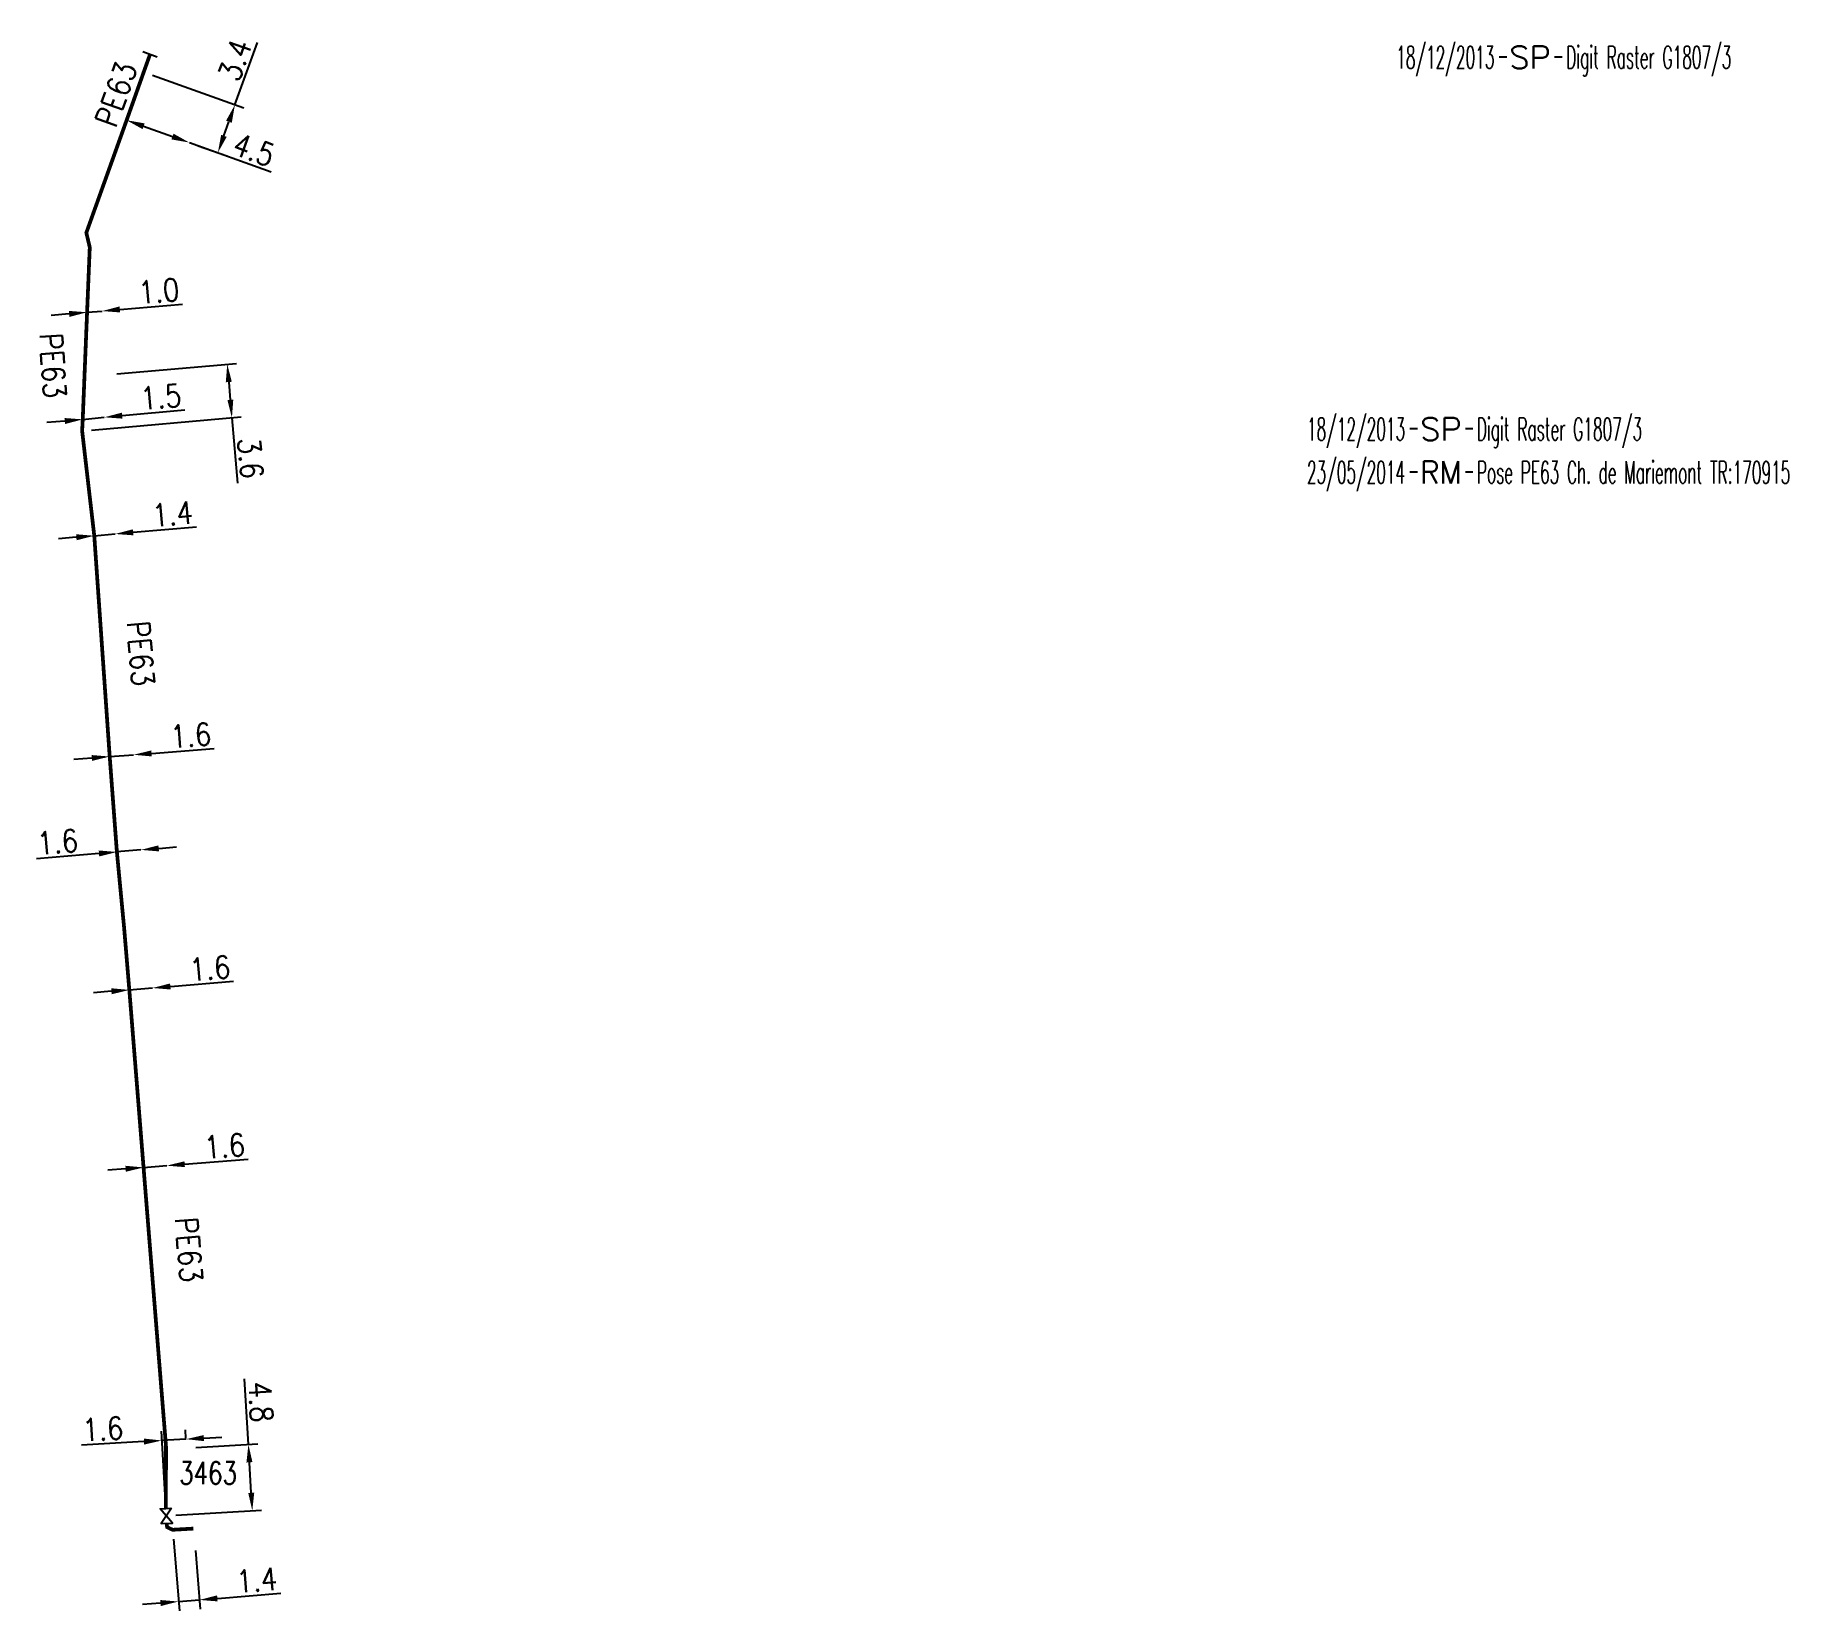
# Model space of a CAD drawing. Header units: millimetres. Extents: x 139995 to 140760, y 128159 to 129016.
# Drawn here: x 140356.9 to 140474, y 128159.3 to 128264.5 of the extents above; entities that cross this region are included whole.
import ezdxf
from ezdxf.enums import TextEntityAlignment as Align

# ---------------------------------------------------------------- set-up
doc = ezdxf.new("R2010")
doc.units = ezdxf.units.MM
doc.header["$PDMODE"] = 34
doc.linetypes.add('L_25_PE', pattern=[2000, 1000, 1000])
doc.layers.get('0').update_dxf_attribs({"linetype": 'CONTINUOUS'})
doc.layers.get('DEFPOINTS').update_dxf_attribs({"linetype": 'CONTINUOUS'})
for name, color, linetype in [('L_150', 1, 'CONTINUOUS'), ('L_300', 7, 'CONTINUOUS'), ('L_340', 7, 'CONTINUOUS'), ('L_910', 7, 'CONTINUOUS')]:
    doc.layers.add(name, color=color, linetype=linetype)
doc.styles.add('G_ROMANS', font='ROMANS.SHX', dxfattribs={"width": 0.75})
doc.styles.get("Standard").update_dxf_attribs({"font": 'romans.shx', "width": 0.85})
doc.dimstyles.get("Standard").update_dxf_attribs({"dimtxt": 1.5, "dimasz": 1.2, "dimexe": 0.625, "dimexo": 0.625, "dimgap": 0.25, "dimtad": 1, "dimdec": 1, "dimzin": 0, "dimdsep": 46, "dimtxsty": 'Standard', "dimcen": -0.5, "dimadec": 0, "dimazin": 0, "dimtfac": 1, "dimtdec": 1, "dimtmove": 0, "dimatfit": 3, "dimfxl": 0, "dimtolj": 1, "dimtzin": 0, "dimarcsym": 0})

msp = doc.modelspace()

# ---------------------------------------------------------------- texts
at = {"layer": 'L_150', "linetype": 'Continuous', "width": 0.85}
for rotation, p in [(70.3213, (140362.32, 128260.54)), (273.6496, (140358.1, 128242.43)), (274.8184, (140363.96, 128223.21)), (274.8184, (140367.18, 128183.41))]:
    msp.add_text('PE63', height=1.5, rotation=rotation, dxfattribs=at).set_placement(p, align=Align.MIDDLE)

# ---------------------------------------------------------------- blocks, each defined once
blk = doc.blocks.new('*D141')
at = {"layer": 'DEFPOINTS', "color": 0, "linetype": 'Continuous', "transparency": 16777216}
for p in [(140364.15, 128188.9), (140365.7, 128189.02), (140365.7, 128189.02)]:
    blk.add_point(p, dxfattribs=at)
at = {"layer": 'L_150', "color": 0, "linetype": 'Continuous', "lineweight": -2, "transparency": 16777216}
for p, q in [((140362.95, 128188.81), (140361.76, 128188.71)), ((140364.15, 128188.9), (140365.7, 128189.02)), ((140366.89, 128189.12), (140371.13, 128189.45))]:
    blk.add_line(p, q, dxfattribs=at)
at = {"layer": 'L_150', "color": 0, "linetype": 'Continuous', "transparency": 16777216}
for points in [[(140362.94, 128189.01), (140362.97, 128188.61), (140364.15, 128188.9)], [(140366.88, 128189.31), (140366.91, 128188.92), (140365.7, 128189.02)]]:
    blk.add_solid(points, dxfattribs=at)
at = {"layer": 'L_150', "color": 0, "linetype": 'Continuous', "transparency": 16777216, "insert": (140369.56, 128190.33), "char_height": 1.5, "attachment_point": 5, "rotation": 4.4862}
blk.add_mtext('\\A1;1.6', dxfattribs=at)
blk = doc.blocks.new('*D142')
at = {"layer": 'DEFPOINTS', "color": 0, "linetype": 'Continuous', "transparency": 16777216}
for p in [(140363.2, 128200.75), (140364.75, 128200.88), (140364.75, 128200.88)]:
    blk.add_point(p, dxfattribs=at)
at = {"layer": 'L_150', "color": 0, "linetype": 'Continuous', "lineweight": -2, "transparency": 16777216}
for p, q in [((140362, 128200.66), (140360.81, 128200.56)), ((140363.2, 128200.75), (140364.75, 128200.88)), ((140365.94, 128200.98), (140370.15, 128201.33))]:
    blk.add_line(p, q, dxfattribs=at)
at = {"layer": 'L_150', "color": 0, "linetype": 'Continuous', "transparency": 16777216}
for points in [[(140361.99, 128200.86), (140362.02, 128200.46), (140363.2, 128200.75)], [(140365.92, 128201.18), (140365.96, 128200.78), (140364.75, 128200.88)]]:
    blk.add_solid(points, dxfattribs=at)
at = {"layer": 'L_150', "color": 0, "linetype": 'Continuous', "transparency": 16777216, "insert": (140368.58, 128202.2), "char_height": 1.5, "attachment_point": 5, "rotation": 4.6969}
blk.add_mtext('\\A1;1.6', dxfattribs=at)
blk = doc.blocks.new('*D143')
at = {"layer": 'DEFPOINTS', "color": 0, "linetype": 'Continuous', "transparency": 16777216}
for p in [(140360.38, 128245.99), (140361.38, 128246.07), (140361.38, 128246.07)]:
    blk.add_point(p, dxfattribs=at)
at = {"layer": 'L_150', "color": 0, "linetype": 'Continuous', "lineweight": -2, "transparency": 16777216}
for p, q in [((140362.57, 128246.18), (140366.75, 128246.54)), ((140359.18, 128245.88), (140357.99, 128245.78)), ((140360.38, 128245.99), (140361.38, 128246.07))]:
    blk.add_line(p, q, dxfattribs=at)
at = {"layer": 'L_150', "color": 0, "linetype": 'Continuous', "transparency": 16777216}
for points in [[(140362.55, 128246.38), (140362.59, 128245.98), (140361.38, 128246.07)], [(140359.17, 128246.08), (140359.2, 128245.68), (140360.38, 128245.99)]]:
    blk.add_solid(points, dxfattribs=at)
at = {"layer": 'L_150', "color": 0, "linetype": 'Continuous', "transparency": 16777216, "insert": (140365.17, 128247.41), "char_height": 1.5, "attachment_point": 5, "rotation": 4.9709}
blk.add_mtext('\\A1;1.0', dxfattribs=at)
blk = doc.blocks.new('G_340_07')
at = {"color": 0, "linetype": 'Continuous', "const_width": 0.25, "flags": 128}
blk.add_lwpolyline([(0, 0), (1.25, 0)], dxfattribs=at)
at = {"color": 0, "linetype": 'Continuous', "flags": 128}
blk.add_lwpolyline([(1.25, -0.5), (1.25, 0.5)], dxfattribs=at)
at = {"color": 0, "linetype": 'Continuous', "width": 0.75, "flags": 3}
for tag, p in [('DEF_LEG', (0, -5)), ('DEF_COUP', (0, -7.5)), ('DEF_TYPE', (0, -10))]:
    blk.add_attdef(tag, text='', height=1.2, dxfattribs=at).set_placement(p, align=Align.MIDDLE)
blk = doc.blocks.new('*D144')
at = {"layer": 'DEFPOINTS', "color": 0, "linetype": 'Continuous', "transparency": 16777216}
for p in [(140360.09, 128238.84), (140361.53, 128238.98), (140361.53, 128238.98)]:
    blk.add_point(p, dxfattribs=at)
at = {"layer": 'L_150', "color": 0, "linetype": 'Continuous', "lineweight": -2, "transparency": 16777216}
for p, q in [((140362.72, 128239.09), (140366.9, 128239.48)), ((140358.89, 128238.73), (140357.7, 128238.62)), ((140360.09, 128238.84), (140361.53, 128238.98))]:
    blk.add_line(p, q, dxfattribs=at)
at = {"layer": 'L_150', "color": 0, "linetype": 'Continuous', "transparency": 16777216}
for points in [[(140362.71, 128239.29), (140362.74, 128238.89), (140361.53, 128238.98)], [(140358.87, 128238.93), (140358.91, 128238.53), (140360.09, 128238.84)]]:
    blk.add_solid(points, dxfattribs=at)
at = {"layer": 'L_150', "color": 0, "linetype": 'Continuous', "transparency": 16777216, "insert": (140365.31, 128240.34), "char_height": 1.5, "attachment_point": 5, "rotation": 5.3204}
blk.add_mtext('\\A1;1.5', dxfattribs=at)
blk = doc.blocks.new('*D145')
at = {"layer": 'DEFPOINTS', "color": 0, "linetype": 'Continuous', "transparency": 16777216}
for p in [(140363.02, 128258.81), (140367.21, 128257.32), (140367.21, 128257.32)]:
    blk.add_point(p, dxfattribs=at)
at = {"layer": 'L_150', "color": 0, "linetype": 'Continuous', "lineweight": -2, "transparency": 16777216}
for p, q in [((140364.15, 128258.41), (140366.08, 128257.72)), ((140367.21, 128257.32), (140372.68, 128255.36))]:
    blk.add_line(p, q, dxfattribs=at)
at = {"layer": 'L_150', "color": 0, "linetype": 'Continuous', "transparency": 16777216}
for points in [[(140364.22, 128258.6), (140364.08, 128258.22), (140363.02, 128258.81)], [(140366.15, 128257.91), (140366.01, 128257.53), (140367.21, 128257.32)]]:
    blk.add_solid(points, dxfattribs=at)
at = {"layer": 'L_150', "color": 0, "linetype": 'Continuous', "transparency": 16777216, "insert": (140371.52, 128256.84), "char_height": 1.5, "attachment_point": 5, "rotation": 340.3213}
blk.add_mtext('\\A1;4.5', dxfattribs=at)
blk = doc.blocks.new('*D146')
at = {"layer": 'DEFPOINTS', "color": 0, "linetype": 'Continuous', "transparency": 16777216}
for p in [(140364.16, 128262.02), (140367.21, 128257.32), (140369.11, 128256.64)]:
    blk.add_point(p, dxfattribs=at)
at = {"layer": 'L_340', "color": 0, "linetype": 'Continuous', "lineweight": -2, "transparency": 16777216}
for p, q in [((140370.25, 128259.84), (140371.75, 128264.01)), ((140364.75, 128261.81), (140370.84, 128259.63)), ((140369.51, 128257.77), (140369.85, 128258.71)), ((140367.8, 128257.11), (140369.7, 128256.43))]:
    blk.add_line(p, q, dxfattribs=at)
at = {"layer": 'L_340', "color": 0, "linetype": 'Continuous', "transparency": 16777216}
for points in [[(140369.66, 128258.78), (140370.04, 128258.64), (140370.25, 128259.84)], [(140369.33, 128257.83), (140369.7, 128257.7), (140369.11, 128256.64)]]:
    blk.add_solid(points, dxfattribs=at)
at = {"layer": 'L_340', "color": 0, "linetype": 'Continuous', "transparency": 16777216, "insert": (140370.26, 128262.83), "char_height": 1.5, "attachment_point": 5, "rotation": 70.3213}
blk.add_mtext('\\A1;3.4', dxfattribs=at)
blk = doc.blocks.new('*D147')
at = {"layer": 'DEFPOINTS', "color": 0, "linetype": 'Continuous', "transparency": 16777216}
for p in [(140366.09, 128164.71), (140367.56, 128163.95), (140367.88, 128160.03)]:
    blk.add_point(p, dxfattribs=at)
at = {"layer": 'L_150', "color": 0, "linetype": 'Continuous', "lineweight": -2, "transparency": 16777216}
for p, q in [((140366.14, 128164.09), (140366.54, 128159.29)), ((140367.61, 128163.33), (140367.93, 128159.41)), ((140365.29, 128159.82), (140364.09, 128159.72)), ((140366.48, 128159.92), (140367.88, 128160.03)), ((140369.08, 128160.13), (140373.31, 128160.48))]:
    blk.add_line(p, q, dxfattribs=at)
at = {"layer": 'L_150', "color": 0, "linetype": 'Continuous', "transparency": 16777216}
for points in [[(140365.27, 128160.02), (140365.3, 128159.62), (140366.48, 128159.92)], [(140369.06, 128160.33), (140369.09, 128159.93), (140367.88, 128160.03)]]:
    blk.add_solid(points, dxfattribs=at)
at = {"layer": 'L_150', "color": 0, "linetype": 'Continuous', "transparency": 16777216, "insert": (140371.71, 128161.35), "char_height": 1.5, "attachment_point": 5, "rotation": 4.688}
blk.add_mtext('\\A1;1.4', dxfattribs=at)
blk = doc.blocks.new('*D148')
at = {"layer": 'DEFPOINTS', "color": 0, "linetype": 'Continuous', "transparency": 16777216}
for p in [(140361.75, 128241.83), (140369.74, 128242.53), (140360.05, 128238.07)]:
    blk.add_point(p, dxfattribs=at)
at = {"layer": 'L_150', "color": 0, "linetype": 'Continuous', "lineweight": -2, "transparency": 16777216}
for p, q in [((140362.37, 128241.89), (140370.36, 128242.58)), ((140369.84, 128241.33), (140369.94, 128240.14)), ((140360.68, 128238.13), (140370.67, 128239)), ((140370.05, 128238.94), (140370.43, 128234.59))]:
    blk.add_line(p, q, dxfattribs=at)
at = {"layer": 'L_150', "color": 0, "linetype": 'Continuous', "transparency": 16777216}
for points in [[(140370.04, 128241.35), (140369.64, 128241.32), (140369.74, 128242.53)], [(140370.14, 128240.16), (140369.75, 128240.12), (140370.05, 128238.94)]]:
    blk.add_solid(points, dxfattribs=at)
at = {"layer": 'L_150', "color": 0, "linetype": 'Continuous', "transparency": 16777216, "insert": (140371.29, 128236.25), "char_height": 1.5, "attachment_point": 5, "rotation": 274.9709}
blk.add_mtext('\\A1;3.6', dxfattribs=at)
blk = doc.blocks.new('GIS_MODF')
at = {"color": 0, "linetype": 'Continuous', "flags": 128}
for points in [[(-2.18, -0.01), (-1.68, -0.01)], [(1.52, -0.01), (2.02, -0.01)]]:
    blk.add_lwpolyline(points, dxfattribs=at)
at = {"color": 0, "linetype": 'Continuous', "width": 0.5}
blk.add_attdef('DATE', text='', height=1.5, dxfattribs=at).set_placement((-2.5, -0.8), align=Align.RIGHT)
at = {"color": 0, "linetype": 'Continuous', "width": 1.771291}
blk.add_attdef('USER', text='', height=1.5, dxfattribs=at).set_placement((-1.51, -0.8), (1.28, -0.8), align=Align.FIT)
at = {"color": 0, "linetype": 'Continuous', "width": 0.5}
blk.add_attdef('DESC', (2.29, -0.8), '', height=1.5, dxfattribs=at)
blk = doc.blocks.new('*D152')
at = {"layer": 'DEFPOINTS', "color": 0, "linetype": 'Continuous', "transparency": 16777216}
for p in [(140360.86, 128231.07), (140362.25, 128231.19), (140362.25, 128231.19)]:
    blk.add_point(p, dxfattribs=at)
at = {"layer": 'L_150', "color": 0, "linetype": 'Continuous', "lineweight": -2, "transparency": 16777216}
for p, q in [((140359.66, 128230.97), (140358.47, 128230.86)), ((140360.86, 128231.07), (140362.25, 128231.19)), ((140363.45, 128231.3), (140367.68, 128231.67))]:
    blk.add_line(p, q, dxfattribs=at)
at = {"layer": 'L_150', "color": 0, "linetype": 'Continuous', "transparency": 16777216}
for points in [[(140359.65, 128231.17), (140359.68, 128230.77), (140360.86, 128231.07)], [(140363.43, 128231.5), (140363.47, 128231.1), (140362.25, 128231.19)]]:
    blk.add_solid(points, dxfattribs=at)
at = {"layer": 'L_150', "color": 0, "linetype": 'Continuous', "transparency": 16777216, "insert": (140366.08, 128232.53), "char_height": 1.5, "attachment_point": 5, "rotation": 5.0027}
blk.add_mtext('\\A1;1.4', dxfattribs=at)
blk = doc.blocks.new('*D153')
at = {"layer": 'DEFPOINTS', "color": 0, "linetype": 'Continuous', "transparency": 16777216}
for p in [(140361.89, 128216.33), (140363.49, 128216.45), (140363.49, 128216.45)]:
    blk.add_point(p, dxfattribs=at)
at = {"layer": 'L_150', "color": 0, "linetype": 'Continuous', "lineweight": -2, "transparency": 16777216}
for p, q in [((140364.69, 128216.54), (140368.86, 128216.86)), ((140360.7, 128216.23), (140359.5, 128216.14)), ((140361.89, 128216.33), (140363.49, 128216.45))]:
    blk.add_line(p, q, dxfattribs=at)
at = {"layer": 'L_150', "color": 0, "linetype": 'Continuous', "transparency": 16777216}
for points in [[(140360.68, 128216.43), (140360.71, 128216.04), (140361.89, 128216.33)], [(140364.67, 128216.74), (140364.7, 128216.34), (140363.49, 128216.45)]]:
    blk.add_solid(points, dxfattribs=at)
at = {"layer": 'L_150', "color": 0, "linetype": 'Continuous', "transparency": 16777216, "insert": (140367.3, 128217.75), "char_height": 1.5, "attachment_point": 5, "rotation": 4.4013}
blk.add_mtext('\\A1;1.6', dxfattribs=at)
blk = doc.blocks.new('*D154')
at = {"layer": 'DEFPOINTS', "color": 0, "linetype": 'Continuous', "transparency": 16777216}
for p in [(140362.37, 128209.96), (140363.97, 128210.1), (140363.97, 128210.1)]:
    blk.add_point(p, dxfattribs=at)
at = {"layer": 'L_150', "color": 0, "linetype": 'Continuous', "lineweight": -2, "transparency": 16777216}
for p, q in [((140361.18, 128209.86), (140357, 128209.5)), ((140363.97, 128210.1), (140362.37, 128209.96)), ((140365.16, 128210.2), (140366.36, 128210.3))]:
    blk.add_line(p, q, dxfattribs=at)
at = {"layer": 'L_150', "color": 0, "linetype": 'Continuous', "transparency": 16777216}
for points in [[(140361.16, 128210.06), (140361.19, 128209.66), (140362.37, 128209.96)], [(140365.14, 128210.4), (140365.18, 128210), (140363.97, 128210.1)]]:
    blk.add_solid(points, dxfattribs=at)
at = {"layer": 'L_150', "color": 0, "linetype": 'Continuous', "transparency": 16777216, "insert": (140358.41, 128210.63), "char_height": 1.5, "attachment_point": 5, "rotation": 4.8678}
blk.add_mtext('\\A1;1.6', dxfattribs=at)
blk = doc.blocks.new('*D155')
at = {"layer": 'DEFPOINTS', "color": 0, "linetype": 'Continuous', "transparency": 16777216}
for p in [(140366.98, 128170.76), (140367.01, 128170.17), (140365.67, 128165.64)]:
    blk.add_point(p, dxfattribs=at)
at = {"layer": 'L_300', "color": 0, "linetype": 'Continuous', "lineweight": -2, "transparency": 16777216}
for p, q in [((140365.64, 128166.27), (140365.34, 128171.29)), ((140366.97, 128170.8), (140366.94, 128171.39)), ((140364.18, 128170.6), (140360, 128170.36)), ((140366.98, 128170.76), (140365.38, 128170.67)), ((140368.17, 128170.83), (140369.37, 128170.9))]:
    blk.add_line(p, q, dxfattribs=at)
at = {"layer": 'L_300', "color": 0, "linetype": 'Continuous', "transparency": 16777216}
for points in [[(140364.17, 128170.8), (140364.19, 128170.4), (140365.38, 128170.67)], [(140368.16, 128171.03), (140368.19, 128170.63), (140366.98, 128170.76)]]:
    blk.add_solid(points, dxfattribs=at)
at = {"layer": 'L_300', "color": 0, "linetype": 'Continuous', "transparency": 16777216, "insert": (140361.43, 128171.44), "char_height": 1.5, "attachment_point": 5, "rotation": 3.3317}
blk.add_mtext('\\A1;1.6', dxfattribs=at)
blk = doc.blocks.new('*D156')
at = {"layer": 'DEFPOINTS', "color": 0, "linetype": 'Continuous', "transparency": 16777216}
for p in [(140367.01, 128170.17), (140371.15, 128170.41), (140365.67, 128165.64)]:
    blk.add_point(p, dxfattribs=at)
at = {"layer": 'L_300', "color": 0, "linetype": 'Continuous', "lineweight": -2, "transparency": 16777216}
for p, q in [((140371.15, 128170.41), (140370.89, 128174.78)), ((140367.63, 128170.21), (140371.77, 128170.45)), ((140371.34, 128167.18), (140371.22, 128169.21)), ((140366.3, 128165.68), (140372.03, 128166.02))]:
    blk.add_line(p, q, dxfattribs=at)
at = {"layer": 'L_300', "color": 0, "linetype": 'Continuous', "transparency": 16777216}
for points in [[(140371.42, 128169.23), (140371.02, 128169.2), (140371.15, 128170.41)], [(140371.54, 128167.19), (140371.14, 128167.17), (140371.41, 128165.98)]]:
    blk.add_solid(points, dxfattribs=at)
at = {"layer": 'L_300', "color": 0, "linetype": 'Continuous', "transparency": 16777216, "insert": (140371.98, 128173.25), "char_height": 1.5, "attachment_point": 5, "rotation": 273.3317}
blk.add_mtext('\\A1;4.8', dxfattribs=at)
blk = doc.blocks.new('L_300_03')
at = {"color": 0, "linetype": 'Continuous', "flags": 128}
blk.add_lwpolyline([(-1, 0.75), (1, -0.75), (1, 0.75), (-1, -0.75), (-1, 0.75)], dxfattribs=at)
at = {"color": 0, "linetype": 'Continuous', "style": 'G_ROMANS', "width": 0.75}
blk.add_attdef('NUM', text='', height=1.5, dxfattribs=at).set_placement((0, 2.1), align=Align.MIDDLE_CENTER)
at = {"color": 0, "linetype": 'Continuous', "style": 'G_ROMANS', "width": 0.75, "flags": 3}
for tag, p in [('DEF_LEG', (0, -5)), ('DEF_COUP', (0, -7.5)), ('DEF_TYPE', (0, -10))]:
    blk.add_attdef(tag, text='', height=1.2, dxfattribs=at).set_placement(p, align=Align.MIDDLE)

# ---------------------------------------------------------------- dimensions: what is measured, and where the dimension line sits
at = {"layer": 'L_150', "linetype": 'Continuous'}
for base, p1, p2, angle, picture, middle in [((140367.20986, 128257.31572), (140363.01975, 128258.81424), (140367.20986, 128257.31572), 160.32129, '*D145', (140371.18336, 128255.89467)), ((140361.38, 128246.07), (140360.38, 128245.99), (140361.38, 128246.07), 184.9709, '*D143', (140365.26, 128246.41)), ((140361.5295, 128238.9785), (140360.0857, 128238.844), (140361.5295, 128238.9785), 185.3204, '*D144', (140365.4073, 128239.3396)), ((140369.74, 128242.53), (140360.05, 128238.07), (140361.75, 128241.83), 274.9709, '*D148', (140370.29, 128236.17)), ((140362.25, 128231.19), (140360.86, 128231.07), (140362.25, 128231.19), 185.0027, '*D152', (140366.16, 128231.54)), ((140363.49, 128216.45), (140361.89, 128216.33), (140363.49, 128216.45), 184.4013, '*D153', (140367.37, 128216.75)), ((140363.97, 128210.1), (140362.37, 128209.96), (140363.97, 128210.1), 184.8678, '*D154', (140358.49, 128209.63)), ((140364.75, 128200.88), (140363.2, 128200.75), (140364.75, 128200.88), 184.6969, '*D142', (140368.66, 128201.2)), ((140365.6964, 128189.0213), (140364.1512, 128188.9001), (140365.6964, 128189.0213), 184.4862, '*D141', (140369.6361, 128189.3304)), ((140367.88, 128160.03), (140366.09, 128164.71), (140367.56, 128163.95), 184.688, '*D147', (140371.79, 128160.35))]:
    dim = msp.add_linear_dim(base=base, p1=p1, p2=p2, angle=angle, dimstyle='Standard', dxfattribs=at)
    dim.commit()
    dim.dimension.update_dxf_attribs({"geometry": picture, "text_midpoint": middle, "dimtype": 160})
at = {"layer": 'L_300', "linetype": 'Continuous'}
dim = msp.add_linear_dim(base=(140371.15, 128170.41), p1=(140365.67, 128165.64), p2=(140367.01, 128170.17), angle=273.3317, text='4.8', dimstyle='Standard', dxfattribs=at)
dim.commit()
dim.dimension.update_dxf_attribs({"geometry": '*D156', "text_midpoint": (140370.99, 128173.2), "dimtype": 160})
dim = msp.add_linear_dim(base=(140366.98, 128170.76), p1=(140365.67, 128165.64), p2=(140367.01, 128170.17), angle=183.3317, dimstyle='Standard', dxfattribs=at)
dim.commit()
dim.dimension.update_dxf_attribs({"geometry": '*D155', "text_midpoint": (140361.49, 128170.44), "dimtype": 160})
at = {"layer": 'L_340', "linetype": 'Continuous'}
dim = msp.add_linear_dim(base=(140369.11, 128256.64), p1=(140364.16, 128262.02), p2=(140367.21, 128257.32), angle=70.3213, dimstyle='Standard', dxfattribs=at)
dim.commit()
dim.dimension.update_dxf_attribs({"geometry": '*D146', "text_midpoint": (140371.2, 128262.49), "dimtype": 160})

# ---------------------------------------------------------------- linework, layer by layer
at = {"layer": 'L_150', "linetype": 'L_25_PE', "const_width": 0.25, "flags": 128}
msp.add_lwpolyline([(140364.16, 128262.02), (140363.02, 128258.81), (140360.33, 128251.3), (140360.56, 128250.32), (140360.38, 128245.99), (140360.09, 128238.84), (140360.05, 128238.07), (140360.86, 128231.07), (140361.89, 128216.33), (140362.37, 128209.96), (140362.85, 128204.93), (140363.2, 128200.75), (140364.15, 128188.9), (140364.15, 128188.9), (140364.15, 128188.9), (140364.15, 128188.9), (140365.65, 128170.26), (140365.64, 128166.14)], dxfattribs=at)
at = {"layer": 'L_150', "linetype": 'L_25_PE', "flags": 128}
msp.add_lwpolyline([(140365.7, 128165.15, 0.25, 0.25, 0), (140365.72, 128164.89, 0.25, 0.25, 0), (140366.09, 128164.71, 0.25, 0.25, 0), (140367.48, 128164.79, 0, 0, 0)], format="xyseb", dxfattribs=at)

# ---------------------------------------------------------------- block references
at = {"layer": 'L_300'}
ref = msp.add_blockref('L_300_03', (140365.67, 128165.64), dxfattribs=dict(at, xscale=0.4999999999917292, yscale=0.4999999999917292, zscale=0.4999999999917292, rotation=273.3317373832116))
ref.add_attrib('NUM', '3463', dxfattribs={"layer": '0', "color": 0, "linetype": 'Continuous', "height": 1.5, "style": 'G_ROMANS', "width": 0.75}).set_placement((140368.46, 128168.5), align=Align.MIDDLE_CENTER)
at = {"layer": 'L_340', "rotation": 70.32128747592985}
msp.add_blockref('G_340_07', (140364.16, 128262.02), dxfattribs=at)
at = {"layer": 'L_910'}
ref = msp.add_blockref('GIS_MODF', (140456.84, 128263.06), dxfattribs=at)
ref.add_attrib('DATE', '18/12/2013', dxfattribs={"layer": '0', "color": 0, "linetype": 'Continuous', "height": 1.5, "width": 0.5}).set_placement((140454.34, 128262.26), align=Align.RIGHT)
ref.add_attrib('USER', 'SP', dxfattribs={"layer": '0', "color": 0, "linetype": 'Continuous', "height": 1.5, "width": 1.025485}).set_placement((140455.33, 128262.26), (140458.11, 128262.26), align=Align.FIT)
ref.add_attrib('DESC', 'Digit Raster G1807/3', (140459.13, 128262.26), dxfattribs={"layer": '0', "color": 0, "linetype": 'Continuous', "height": 1.5, "width": 0.5})
ref = msp.add_blockref('GIS_MODF', (140450.88, 128238.24), dxfattribs=at)
ref.add_attrib('DATE', '18/12/2013', dxfattribs={"layer": '0', "color": 0, "linetype": 'Continuous', "height": 1.5, "width": 0.5}).set_placement((140448.38, 128237.44), align=Align.RIGHT)
ref.add_attrib('USER', 'SP', dxfattribs={"layer": '0', "color": 0, "linetype": 'Continuous', "height": 1.5, "width": 1.025485}).set_placement((140449.38, 128237.44), (140452.16, 128237.44), align=Align.FIT)
ref.add_attrib('DESC', 'Digit Raster G1807/3', (140453.17, 128237.44), dxfattribs={"layer": '0', "color": 0, "linetype": 'Continuous', "height": 1.5, "width": 0.5})
ref = msp.add_blockref('GIS_MODF', (140450.88, 128235.35), dxfattribs=at)
ref.add_attrib('DATE', '23/05/2014', dxfattribs={"layer": '0', "color": 0, "linetype": 'Continuous', "height": 1.5, "width": 0.5}).set_placement((140448.38, 128234.55), align=Align.RIGHT)
ref.add_attrib('USER', 'RM', dxfattribs={"layer": '0', "color": 0, "linetype": 'Continuous', "height": 1.5, "width": 0.950449}).set_placement((140449.38, 128234.55), (140452.16, 128234.55), align=Align.FIT)
ref.add_attrib('DESC', 'Pose PE63 Ch. de Mariemont TR:170915', (140453.17, 128234.55), dxfattribs={"layer": '0', "color": 0, "linetype": 'Continuous', "height": 1.5, "width": 0.5})

msp.set_redraw_order([(e.dxf.handle, doc.entitydb.next_handle()) for e in msp.query("TEXT MTEXT ATTDEF DIMENSION ARC_DIMENSION")])  # texts and dimensions are drawn at this point

doc.saveas('drawing.dxf')
